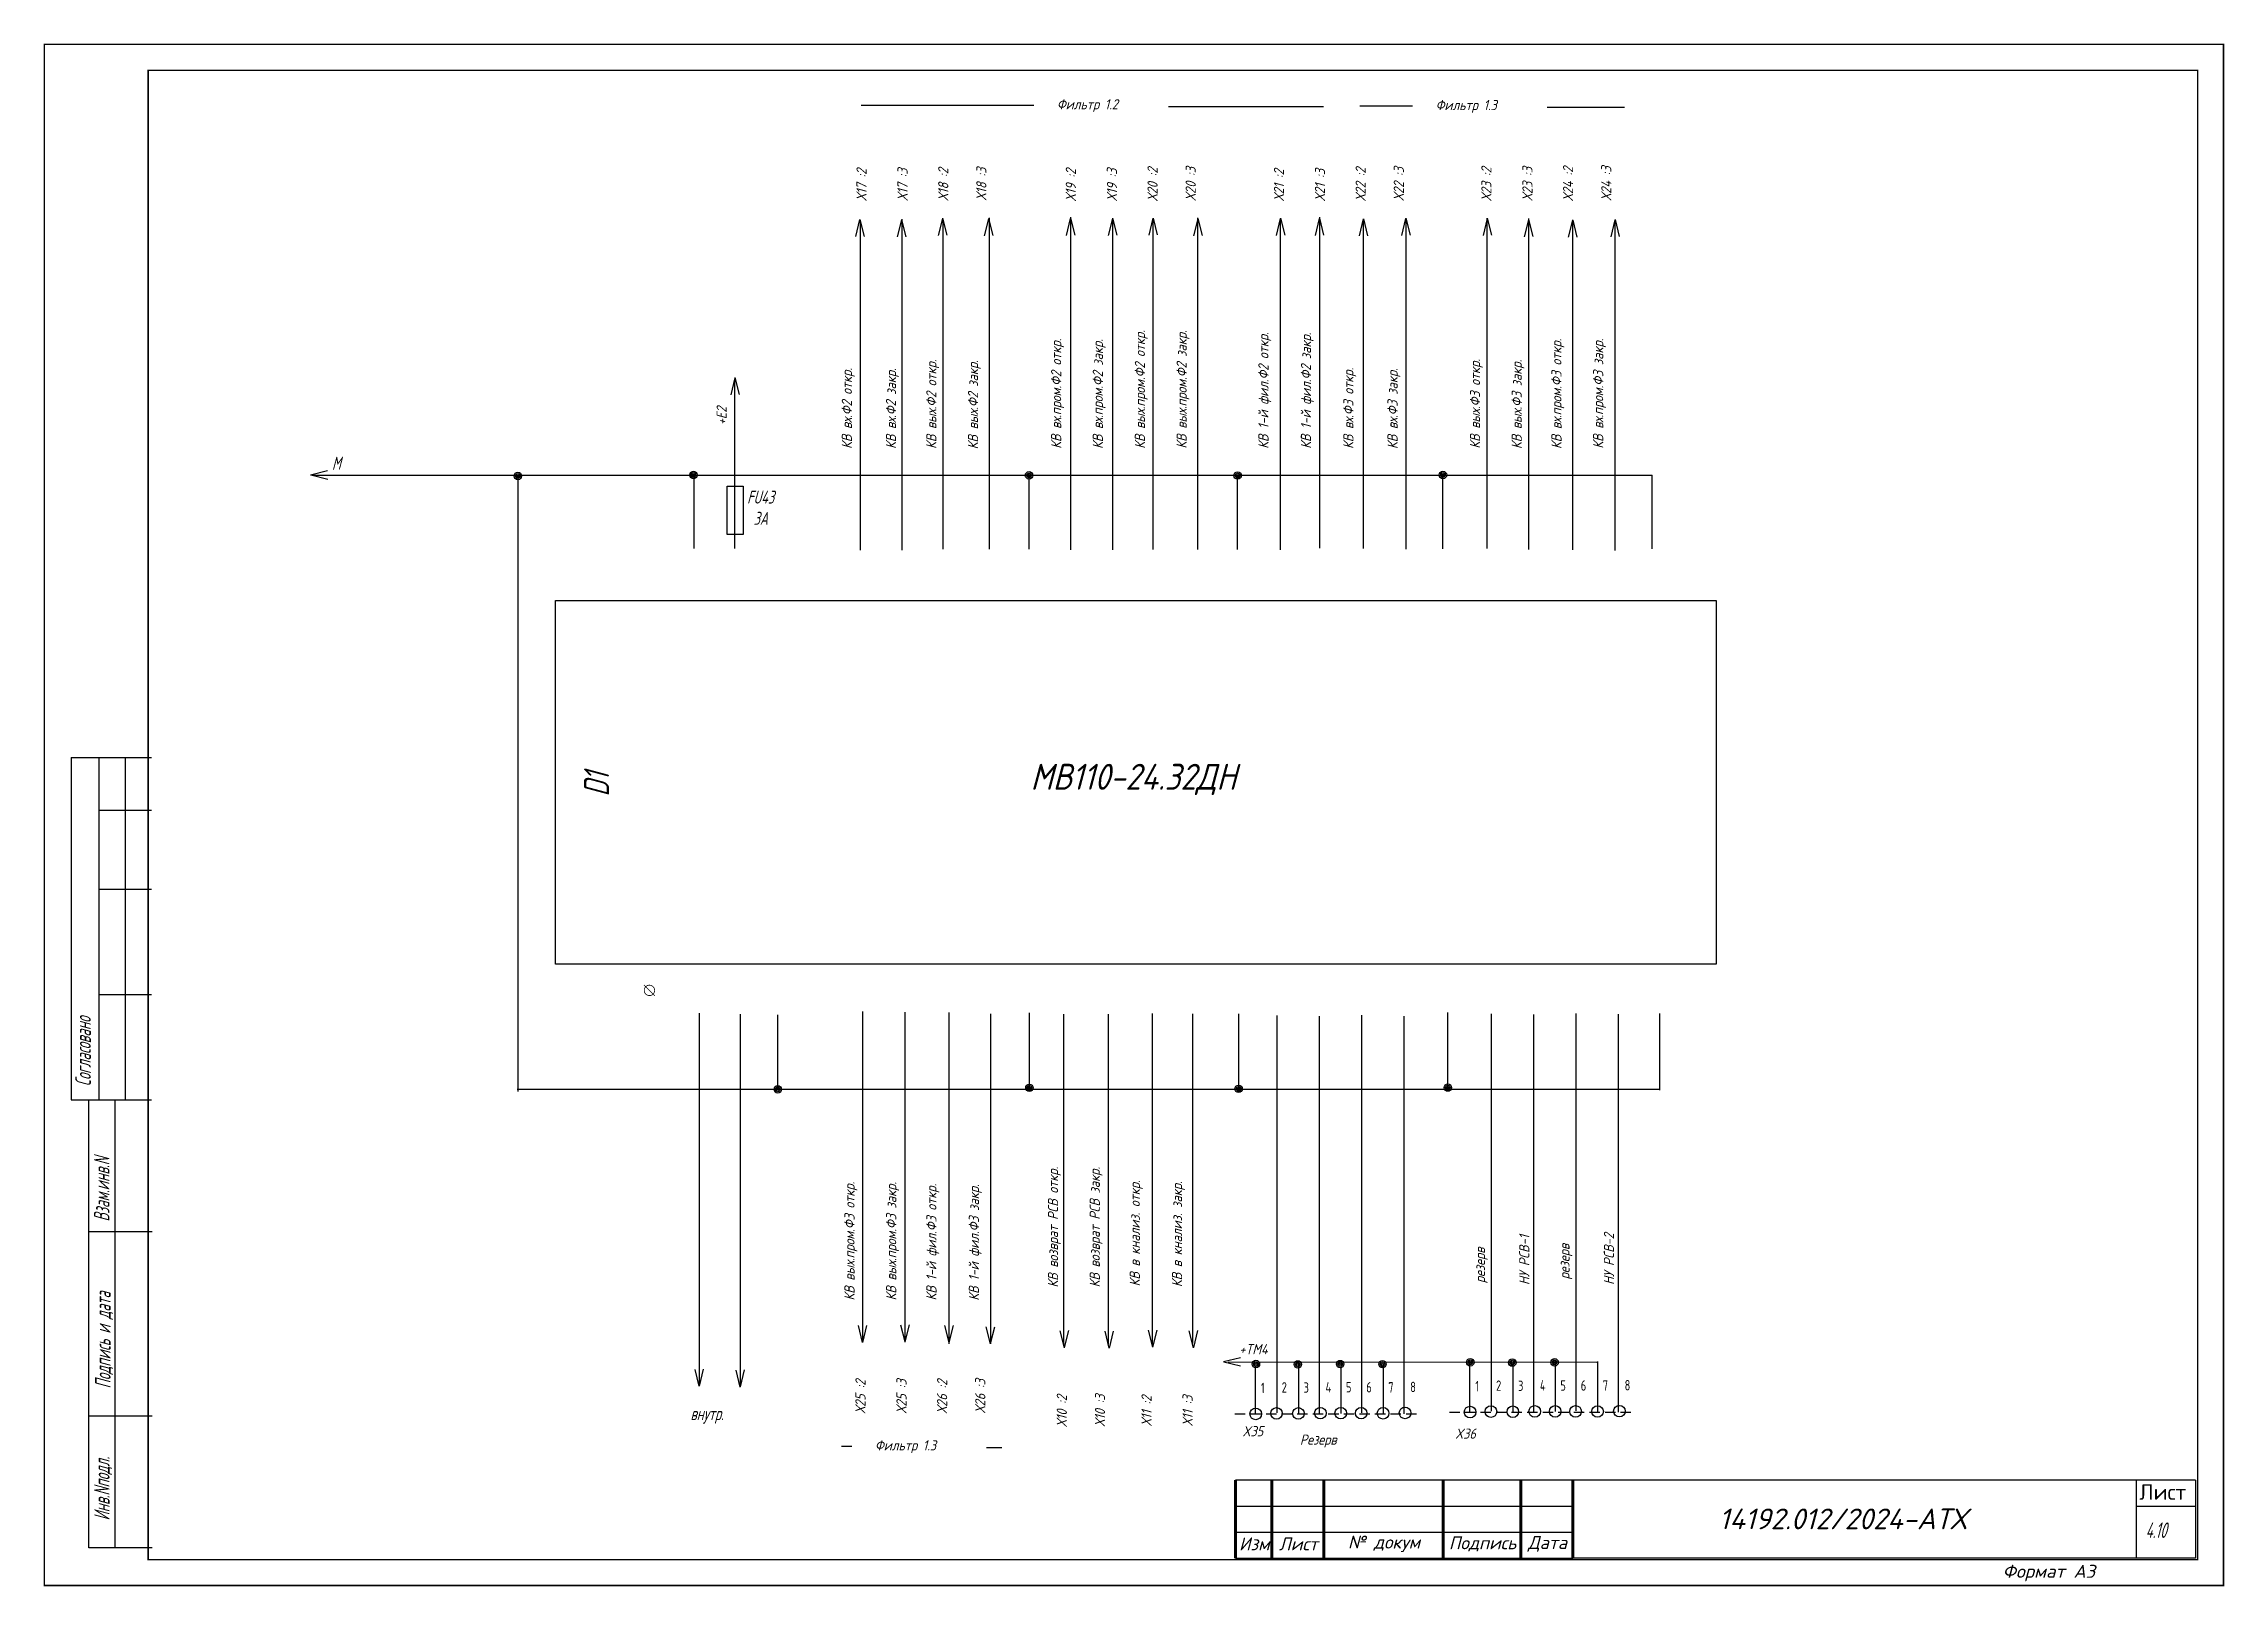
# Model space of a CAD drawing. Header units: millimetres. Extents: x 1463 to 10524, y 7125 to 13164.
# Drawn here: x 6981.3 to 7401.6, y 9980.6 to 10277.9 of the extents above; entities that cross this region are included whole.
import ezdxf
from ezdxf.enums import TextEntityAlignment as Align

# ---------------------------------------------------------------- set-up
doc = ezdxf.new("R2010")
doc.units = ezdxf.units.MM
doc.header["$LTSCALE"] = 4
doc.set_wipeout_variables(frame=1)
doc.linetypes.add('DASHED', pattern=[0.75, 0.5, -0.25])
doc.linetypes.add('SolidLine', pattern=[0])
for name, color, linetype in [('_0', 7, 'Continuous'), ('LOC', 8, 'Continuous'), ('RED_2.5mm^2', 1, 'Continuous'), ('SYMS', 7, 'Continuous'), ('Вспомогательная', 1, 'Continuous'), ('Текст', 2, 'Continuous')]:
    doc.layers.add(name, color=color, linetype=linetype)
for name, color, linetype, lineweight in [('RAMKA', 7, 'Continuous', 25), ('SHTAMP', 7, 'SolidLine', 25), ('Основеая', 5, 'Continuous', 60)]:
    doc.layers.add(name, color=color, linetype=linetype, lineweight=lineweight)
doc.styles.add('COTES', font='cs_gost2304.shx', dxfattribs={"width": 0.75, "oblique": 15})
doc.styles.add('ISOCPEUR', font='isocpeui.ttf')
doc.styles.add('Simplex00.10.00', font='simplex.shx')
doc.styles.add('Simplex25.085.15', font='GOST_A.TTF', dxfattribs={"width": 0.85, "oblique": 15, "height": 2.5})
doc.styles.add('WD', font='romans.shx')
doc.styles.add('ГОСТ', font='isocpeur.ttf', dxfattribs={"oblique": 15})
doc.linetypes.add('Modbus_LINE', pattern='A,7.5,-4,["Modbus",Standard,S=2.5,R=0,X=-1.5,Y=-1.25],-15', length=26.5)

msp = doc.modelspace()

# ---------------------------------------------------------------- texts
at = {"style": 'Simplex25.085.15', "oblique": 15}
for s, height, width, p in [('Фильтр 1.2', 1.961, 1.083459, (7176.55, 10265.2)), ('Фильтр 1.3', 1.961, 1.083459, (7249.54, 10265.04)), ('М', 2.5, 0.85, (7036.83, 10195.75)), ('FU43', 2.5, 0.85, (7116.84, 10189.22)), ('+TM4', 1.961, 1.083459, (7211.7, 10025.29)), ('внутр.', 2.5, 0.85, (7105.92, 10012.6)), ('Фильтр 1.3', 1.961, 1.083459, (7141.48, 10006.77)), ('X35', 1.961, 1.083459, (7212.31, 10009.49)), ('Резерв', 1.961, 1.083459, (7223.39, 10007.87)), ('X36', 1.961, 1.083459, (7253.3, 10009.02))]:
    msp.add_text(s, height=height, dxfattribs=dict(at, width=width)).set_placement(p)
at = {"color": 3, "style": 'Simplex25.085.15', "oblique": 15, "width": 1.083459}
for s, p in [('Х17 :2', (7139.87, 10247.56)), ('Х17 :3', (7147.78, 10247.59)), ('Х18 :2', (7155.62, 10247.57)), ('Х18 :3', (7162.97, 10247.65)), ('Х19 :2', (7180.21, 10247.48)), ('Х19 :3', (7188.13, 10247.51)), ('Х20 :2', (7195.96, 10247.49)), ('Х20 :3', (7203.31, 10247.57)), ('Х21 :2', (7220.32, 10247.49)), ('Х21 :3', (7228.23, 10247.52)), ('Х22 :2', (7236.07, 10247.49)), ('Х22 :3', (7243.42, 10247.57)), ('Х23 :2', (7260.3, 10247.52)), ('Х23 :3', (7268.21, 10247.55)), ('Х24 :2', (7276.04, 10247.52)), ('Х24 :3', (7283.4, 10247.6)), ('Х25 :2', (7139.66, 10013.85)), ('Х25 :3', (7147.57, 10013.88)), ('Х26 :2', (7155.4, 10013.85)), ('Х26 :3', (7162.75, 10013.93)), ('Х10 :2', (7178.47, 10011.27)), ('Х10 :3', (7185.83, 10011.35)), ('Х11 :2', (7194.8, 10011.45)), ('Х11 :3', (7202.71, 10011.47))]:
    msp.add_text(s, height=1.961, rotation=90, dxfattribs=at).set_placement(p)
at = {"style": 'Simplex25.085.15', "oblique": 15}
for s, height, width, p in [('КВ вых.пром.Ф2 откр.', 1.9613, 1.083459, (7193.52, 10199.78)), ('КВ вых.пром.Ф2 закр.', 1.9613, 1.083459, (7201.56, 10199.81)), ('КВ 1-й фил.Ф2 откр.', 1.9613, 1.083459, (7217.33, 10199.78)), ('КВ 1-й фил.Ф2 закр.', 1.9613, 1.083459, (7225.52, 10199.78)), ('КВ вх.пром.Ф2 откр.', 1.9613, 1.083459, (7177.38, 10199.78)), ('КВ вх.пром.Ф2 закр.', 1.9613, 1.083459, (7185.41, 10199.75)), ('КВ вх.пром.Ф3 откр.', 1.9613, 1.083459, (7273.8, 10199.73)), ('КВ вх.пром.Ф3 закр.', 1.9613, 1.083459, (7281.84, 10199.81)), ('КВ вх.Ф2 откр.', 1.9613, 1.083459, (7137.04, 10199.75)), ('КВ вх.Ф2 закр.', 1.9613, 1.083459, (7145.55, 10199.75)), ('КВ вых.Ф2 откр.', 1.9613, 1.083459, (7153.32, 10199.75)), ('КВ вых.Ф2 закр.', 1.9613, 1.083459, (7161.36, 10199.68)), ('КВ вх.Ф3 откр.', 1.9613, 1.083459, (7233.7, 10199.75)), ('КВ вх.Ф3 закр.', 1.9613, 1.083459, (7242.21, 10199.73)), ('КВ вых.Ф3 откр.', 1.9613, 1.083459, (7258.11, 10199.81)), ('КВ вых.Ф3 закр.', 1.9613, 1.083459, (7266.14, 10199.73)), ('+E2', 1.961, 1.083459, (7112.91, 10204.33)), ('D1', 4.83, 0.879985, (7090.24, 10132.77)), ('КВ вых.пром.Ф3 откр.', 1.9613, 1.083459, (7137.55, 10035.64)), ('КВ вых.пром.Ф3 закр.', 1.9613, 1.083459, (7145.59, 10035.66)), ('КВ 1-й фил.Ф3 откр.', 1.9613, 1.083459, (7153.34, 10035.65)), ('КВ 1-й фил.Ф3 закр.', 1.9613, 1.083459, (7161.53, 10035.61)), ('КВ возврат РСВ откр.', 1.9613, 1.083459, (7176.78, 10038.14)), ('КВ возврат РСВ закр.', 1.9613, 1.083459, (7184.82, 10038.18)), ('КВ в кнализ. откр.', 1.9613, 1.083459, (7192.54, 10038.37)), ('КВ в кнализ. закр.', 1.9613, 1.083459, (7200.68, 10038.23)), ('резерв', 1.961, 1.083459, (7259.06, 10039.01)), ('HУ РСВ-1', 1.961, 1.083459, (7267.6, 10038.65)), ('резерв', 1.961, 1.083459, (7275.34, 10039.72)), ('HУ РСВ-2', 1.961, 1.083459, (7283.92, 10038.68))]:
    msp.add_text(s, height=height, rotation=90, dxfattribs=dict(at, width=width)).set_placement(p)
at = {"color": 7, "style": 'Simplex25.085.15', "oblique": 15, "width": 1.083459}
msp.add_text('МВ110-24.32ДН', height=5, dxfattribs=at).set_placement((7171.46, 10134.08))
at = {"layer": '_0', "color": 7, "insert": (7394.2, 9998.75), "char_height": 3, "width": 11.4585, "attachment_point": 6}
msp.add_mtext('{\\fISOCPEUR|b0|i0|c204|p34;Лист}', dxfattribs=at)
at = {"layer": 'RAMKA', "style": 'COTES', "oblique": 15, "width": 0.75}
for s, p in [('Согласовано', (6990.36, 10076.94)), ('Взам.инв.N', (6993.95, 10050.86)), ('Подпись и дата', (6994.18, 10018.69)), ('Инв.Nподл.', (6993.98, 9993.26))]:
    msp.add_text(s, height=3, rotation=90, dxfattribs=at).set_placement(p)
msp.add_text('4.10', height=3, dxfattribs=at).set_placement((7386.35, 9989.89))
at = {"layer": 'SHTAMP', "color": 0, "style": 'ISOCPEUR'}
msp.add_text('14192.012/2024-АТХ', height=4, dxfattribs=at).set_placement((7327.99, 9991.57), align=Align.CENTER)
at = {"layer": 'SYMS', "linetype": 'Continuous', "insert": (7118.09, 10187.63), "char_height": 2.5, "width": 8.7482, "attachment_point": 1}
msp.add_mtext('{\\fGOST type A|b0|i0|c0|p34;\\Q15;\\W0.85;\\C7;3\\fGOST type A|b0|i0|c204|p34;А}', dxfattribs=at)
at = {"layer": 'Текст', "color": 7, "char_height": 2.5, "attachment_point": 5, "style": 'ГОСТ'}
for s, insert, width in [('{\\fISOCPEUR|b0|i0|c204|p34;Изм}', (7214.59, 9988.76), 7), ('{\\fISOCPEUR|b0|i0|c204|p34;Лист}', (7223.09, 9988.76), 10), ('{\\fISOCPEUR|b0|i0|c204|p34;№ докум}', (7239.59, 9988.76), 23), ('{\\fISOCPEUR|b0|i0|c204|p34;Подпись}', (7258.59, 9988.76), 15), ('{\\fISOCPEUR|b0|i0|c204|p34;Дата}', (7271.09, 9988.76), 10)]:
    msp.add_mtext(s, dxfattribs=dict(at, insert=insert, width=width))

# ---------------------------------------------------------------- blocks, each defined once
blk = doc.blocks.new('Формат А3')
at = {"color": 0, "linetype": 'Continuous', "const_width": 0.3}
for points in [[(-420, 297), (0, 297), (0, 0), (-420, 0)], [(-400, 5), (-400, 292), (-5, 292), (-5, 5)]]:
    blk.add_lwpolyline(points, close=True, dxfattribs=at)
at = {"color": 0, "linetype": 'Continuous', "style": 'Simplex00.10.00', "oblique": 15}
blk.add_text('Формат А3', height=2.5, dxfattribs=at).set_placement((-33.67, 2.75), align=Align.MIDDLE_CENTER)
blk = doc.blocks.new('Клеммное соединение')
at = {"linetype": 'Continuous'}
blk.add_wipeout([(0, -1), (-0.44, -0.9), (-0.6, -0.8), (-0.71, -0.7), (-0.8, -0.6), (-0.87, -0.5), (-0.92, -0.4), (-0.95, -0.3), (-0.98, -0.2), (-0.99, -0.1), (-0.99, 0), (-0.99, 0.1), (-0.98, 0.2), (-0.95, 0.3), (-0.92, 0.4), (-0.87, 0.5), (-0.8, 0.6), (-0.71, 0.7), (-0.6, 0.8), (-0.44, 0.9), (0, 1), (0.44, 0.9), (0.6, 0.8), (0.71, 0.7), (0.8, 0.6), (0.87, 0.5), (0.92, 0.4), (0.95, 0.3), (0.98, 0.2), (0.99, 0.1), (1, 0), (0.99, -0.1), (0.98, -0.2), (0.95, -0.3), (0.92, -0.4), (0.87, -0.5), (0.8, -0.6), (0.71, -0.7), (0.6, -0.8), (0.44, -0.9)], dxfattribs=at)
at = {"color": 0, "linetype": 'Continuous', "lineweight": -2, "const_width": 0.15}
blk.add_lwpolyline([(-1.06, -1.06), (1.06, 1.06)], dxfattribs=at)
blk.add_lwpolyline([(-1, 0, 1), (1, 0, 1)], format="xyb", close=True, dxfattribs=at)
blk = doc.blocks.new('WDDOT')
for radius in [0.72, 0.449, 0.223]:
    blk.add_circle((0, 0), radius)
blk = doc.blocks.new('VT0W02')
blk.add_circle((0, 0), 0.0699)
at = {"style": 'WD'}
for tag, p, width in [('INST', (0.062, 0.42), 0.7), ('LOC', (0.062, 0.25), 0.7), ('DESC1', (0.053, -0.385), 0.8)]:
    blk.add_attdef(tag, p, '', height=0.125, dxfattribs=dict(at, width=width))
at = {"style": 'WD', "flags": 1}
for tag, p, height in [('X4TERM01', (-0.07, 0), 0.0125), ('X4TERMDESC01', (-0.055, -0.023), 0.025), ('X2TERMDESC01', (-0.006, 0.029), 0.025), ('STRIPSEQ', (0, 0), 0.00125), ('X2TERM01', (0, 0.07), 0.0125), ('X1TERMDESC01', (0.039, -0.003), 0.025), ('X1TERM01', (0.07, 0), 0.0125), ('LINKTERM', (0, -0.002), 0.00125), ('X8TERM01', (0, -0.07), 0.0125), ('X8TERMDESC01', (0, -0.054), 0.025)]:
    blk.add_attdef(tag, p, '', height=height, dxfattribs=at)
at = {"linetype": 'Continuous', "style": 'WD'}
for tag, p, height, width, flags in [('WIRENO', (0.062, 0.094), 0.125, 0.8, 8), ('TAGSTRIP', (0.053, -0.229), 0.125, 0.9, 8), ('DESC2', (0.053, -0.541), 0.125, 0.8, 8), ('CAT', (0.213, -0.406), 0.109, 0.8, 1), ('DESC3', (0.053, -0.698), 0.125, 0.8, 8)]:
    blk.add_attdef(tag, p, '', height=height, dxfattribs=dict(at, width=width, flags=flags))
at = {"linetype": 'Continuous', "style": 'WD', "width": 0.8, "flags": 1}
blk.add_attdef('MFG', text='', height=0.109, dxfattribs=at).set_placement((0.088, -0.406), align=Align.RIGHT)
at = {"style": 'WD', "width": 0.7, "flags": 1}
blk.add_attdef('ASSYCODE', (0.062, -0.281), '', height=0.01, dxfattribs=at)

# ---------------------------------------------------------------- linework, layer by layer
at = {"color": 7, "ltscale": 0.2}
for p, q in [((7172.08, 10265.95), (7138.83, 10265.95)), ((7198.04, 10265.77), (7227.9, 10265.77)), ((7245.07, 10265.79), (7234.9, 10265.79)), ((7271.03, 10265.61), (7285.96, 10265.61)), ((7137, 10007.52), (7135.01, 10007.52)), ((7162.96, 10007.34), (7165.92, 10007.34))]:
    msp.add_line(p, q, dxfattribs=at)
at = {"color": 1, "ltscale": 0.2}
for p, q in [((7138.63, 10243.86), (7138.63, 10180.24)), ((7146.68, 10244.06), (7146.68, 10180.23)), ((7154.58, 10244.07), (7154.58, 10180.45)), ((7163.46, 10244.29), (7163.46, 10180.45)), ((7179.16, 10244.44), (7179.16, 10180.33)), ((7195.05, 10243.98), (7195.05, 10180.41)), ((7227.14, 10244.44), (7227.14, 10180.61)), ((7243.77, 10243.98), (7243.77, 10180.44)), ((7267.46, 10244.19), (7267.46, 10180.36)), ((7284.1, 10243.73), (7284.1, 10180.19)), ((7114.46, 10180.58), (7114.46, 10212.89)), ((7072.72, 10075.93), (7072.72, 10194.5)), ((7106.62, 10180.58), (7106.62, 10194.66)), ((7122.73, 10076.49), (7122.73, 10090.68)), ((7139.12, 10027.78), (7139.12, 10091.32)), ((7155.75, 10027.33), (7155.75, 10091.16)), ((7186.52, 10027.26), (7186.52, 10090.84)), ((7202.76, 10027.36), (7202.76, 10090.93)), ((7218.99, 10013.99), (7218.99, 10090.57)), ((7235.31, 10014.03), (7235.31, 10090.61)), ((7260.32, 10014.33), (7260.32, 10090.91)), ((7276.64, 10014.37), (7276.64, 10090.95)), ((7280.63, 10023.72), (7209.54, 10023.79))]:
    msp.add_line(p, q, dxfattribs=at)
at = {"lineweight": 30}
for p, q in [((6986.58, 10140.3), (7002.06, 10140.3)), ((6986.58, 10140.3), (6986.58, 10074.3)), ((6991.91, 10140.3), (6991.91, 10074.3)), ((6996.98, 10140.3), (6996.98, 10074.3)), ((6991.91, 10130.14), (7002.06, 10130.14)), ((6991.91, 10114.91), (7002.06, 10114.91)), ((6991.91, 10094.6), (7002.06, 10094.6)), ((6986.58, 10074.3), (7002.06, 10074.3)), ((6989.98, 9987.98), (6989.98, 10074.3)), ((6995.05, 9987.98), (6995.05, 10074.3)), ((7002.16, 10048.91), (6989.98, 10048.91)), ((7002.16, 10013.37), (6989.98, 10013.37))]:
    msp.add_line(p, q, dxfattribs=at)
at = {"linetype": 'DASHED'}
for p, q in [((7210.85, 10013.82), (7246.14, 10013.82)), ((7252.18, 10014.16), (7287.46, 10014.16))]:
    msp.add_line(p, q, dxfattribs=at)
at = {"linetype": 'Continuous', "ltscale": 0.6}
msp.add_lwpolyline([(7113, 10192.56), (7116.1, 10192.56), (7116.1, 10183.26), (7113, 10183.26)], close=True, dxfattribs=at)
at = {"ltscale": 0.2}
msp.add_lwpolyline([(7079.91, 10170.56), (7303.59, 10170.56), (7303.59, 10100.45), (7079.91, 10100.45)], close=True, dxfattribs=at)
at = {"lineweight": 30}
msp.add_lwpolyline([(7002.16, 9987.98), (6989.98, 9987.98)], dxfattribs=at)
at = {"layer": '_0', "color": 7, "linetype": 'ByBlock', "lineweight": 30}
msp.add_line((7395.99, 10001.03), (7210.99, 10001.03), dxfattribs=at)
at = {"layer": '_0', "color": 7}
for p, q in [((7384.55, 10001.03), (7384.55, 9986.03)), ((7395.99, 10001.03), (7395.99, 9986.03)), ((7384.55, 9996.03), (7395.99, 9996.03)), ((7395.99, 9986.03), (7275.99, 9986.03))]:
    msp.add_line(p, q, dxfattribs=at)
at = {"layer": 'RED_2.5mm^2', "linetype": 'Continuous', "ltscale": 0.2}
for p, q in [((7187.29, 10244.13), (7187.29, 10180.34)), ((7203.67, 10244.29), (7203.67, 10180.4)), ((7219.59, 10243.98), (7219.59, 10180.31)), ((7235.6, 10244.13), (7235.6, 10180.57)), ((7259.5, 10180.58), (7259.5, 10244.2)), ((7275.93, 10243.88), (7275.93, 10180.32)), ((7033.21, 10194.72), (7291.29, 10194.73)), ((7171.2, 10180.43), (7171.2, 10194.67)), ((7211.37, 10180.38), (7211.37, 10194.62)), ((7250.95, 10180.48), (7250.95, 10194.73)), ((7291.29, 10180.48), (7291.29, 10194.73)), ((7147.29, 10027.63), (7147.29, 10091.2)), ((7163.72, 10090.93), (7163.72, 10027.32)), ((7171.26, 10076.33), (7171.26, 10091.12)), ((7177.9, 10026.96), (7177.9, 10090.85)), ((7194.94, 10027.05), (7194.94, 10090.94)), ((7211.58, 10076.14), (7211.58, 10090.92)), ((7227.16, 10013.77), (7227.16, 10090.44)), ((7243.48, 10013.81), (7243.48, 10090.48)), ((7251.9, 10076.39), (7251.9, 10091.17)), ((7268.48, 10014.11), (7268.48, 10090.79)), ((7284.8, 10014.15), (7284.8, 10090.82)), ((7292.73, 10076.16), (7292.73, 10090.94)), ((7072.55, 10076.36), (7292.75, 10076.36)), ((7214.82, 10013.72), (7214.82, 10022.96)), ((7223.16, 10013.86), (7223.16, 10023.49)), ((7231.32, 10013.91), (7231.32, 10023.54)), ((7239.48, 10013.89), (7239.48, 10023.53)), ((7256.14, 10014.06), (7256.14, 10023.3)), ((7264.49, 10014.2), (7264.49, 10023.83)), ((7272.64, 10014.25), (7272.64, 10023.89)), ((7280.8, 10014.24), (7280.8, 10023.87))]:
    msp.add_line(p, q, dxfattribs=at)
at = {"layer": 'RED_2.5mm^2', "color": 6, "linetype": 'Modbus_LINE', "ltscale": 0.2}
for p, q in [((7107.64, 10019.52), (7107.64, 10091.05)), ((7115.57, 10019.35), (7115.57, 10090.82))]:
    msp.add_line(p, q, dxfattribs=at)
at = {"layer": 'SYMS', "linetype": 'Continuous', "ltscale": 0.2}
for p, q in [((7138.52, 10243.94), (7137.72, 10240.68)), ((7138.55, 10243.98), (7139.37, 10240.71)), ((7146.57, 10243.89), (7145.77, 10240.63)), ((7146.61, 10243.93), (7147.42, 10240.66)), ((7154.47, 10244.16), (7153.67, 10240.89)), ((7154.51, 10244.2), (7155.32, 10240.93)), ((7163.35, 10244.12), (7162.55, 10240.85)), ((7163.38, 10244.16), (7164.19, 10240.89)), ((7179.12, 10244.17), (7178.32, 10240.91)), ((7179.15, 10244.21), (7179.97, 10240.94)), ((7187.24, 10244.17), (7186.44, 10240.91)), ((7187.28, 10244.21), (7188.09, 10240.94)), ((7195.05, 10244.23), (7194.25, 10240.96)), ((7195.08, 10244.26), (7195.9, 10240.99)), ((7203.7, 10244.12), (7202.9, 10240.85)), ((7203.73, 10244.16), (7204.54, 10240.89)), ((7219.6, 10244.17), (7218.8, 10240.9)), ((7219.64, 10244.21), (7220.45, 10240.94)), ((7227.1, 10244.17), (7226.3, 10240.9)), ((7227.13, 10244.21), (7227.94, 10240.94)), ((7235.58, 10244.07), (7234.78, 10240.8)), ((7235.62, 10244.11), (7236.43, 10240.83)), ((7243.76, 10244.17), (7242.96, 10240.9)), ((7243.79, 10244.21), (7244.6, 10240.94)), ((7259.47, 10244.18), (7258.67, 10240.91)), ((7259.5, 10244.22), (7260.31, 10240.94)), ((7267.42, 10243.92), (7266.62, 10240.65)), ((7267.46, 10243.96), (7268.27, 10240.69)), ((7275.91, 10243.82), (7275.11, 10240.55)), ((7275.95, 10243.85), (7276.76, 10240.58)), ((7284.09, 10243.92), (7283.29, 10240.65)), ((7284.12, 10243.96), (7284.93, 10240.69)), ((7114.47, 10213.46), (7113.67, 10210.2)), ((7114.5, 10213.5), (7115.32, 10210.23)), ((7032.71, 10194.78), (7035.98, 10195.59)), ((7032.75, 10194.74), (7036.02, 10193.94)), ((7139.1, 10027.55), (7138.29, 10030.83)), ((7139.13, 10027.59), (7139.93, 10030.86)), ((7147.27, 10027.66), (7146.46, 10030.93)), ((7147.31, 10027.7), (7148.11, 10030.96)), ((7155.76, 10027.55), (7154.95, 10030.83)), ((7155.79, 10027.59), (7156.59, 10030.86)), ((7163.72, 10027.3), (7162.9, 10030.57)), ((7163.75, 10027.34), (7164.55, 10030.6)), ((7177.98, 10026.56), (7177.17, 10029.83)), ((7178.02, 10026.6), (7178.82, 10029.87)), ((7186.63, 10026.46), (7185.82, 10029.73)), ((7186.66, 10026.5), (7187.46, 10029.76)), ((7195.03, 10026.65), (7194.22, 10029.93)), ((7195.06, 10026.69), (7195.86, 10029.96)), ((7202.87, 10026.55), (7202.06, 10029.82)), ((7202.91, 10026.59), (7203.71, 10029.86)), ((7208.65, 10023.88), (7211.92, 10024.69)), ((7208.69, 10023.84), (7211.96, 10023.04))]:
    msp.add_line(p, q, dxfattribs=at)
at = {"layer": 'SYMS', "color": 6, "linetype": 'Continuous', "ltscale": 0.2}
for p, q in [((7107.61, 10019.12), (7106.8, 10022.39)), ((7107.64, 10019.15), (7108.44, 10022.42)), ((7115.53, 10018.98), (7114.72, 10022.25)), ((7115.56, 10019.02), (7116.36, 10022.29))]:
    msp.add_line(p, q, dxfattribs=at)
at = {"layer": 'Вспомогательная', "color": 7}
for p, q in [((7210.99, 9996.03), (7275.99, 9996.03)), ((7210.99, 9991.03), (7275.99, 9991.03)), ((7210.99, 9986.03), (7275.99, 9986.03))]:
    msp.add_line(p, q, dxfattribs=at)
at = {"layer": 'Основеая', "color": 7}
for p, q in [((7210.99, 10001.03), (7210.99, 9986.03)), ((7217.99, 10001.03), (7217.99, 9986.03)), ((7227.99, 10001.03), (7227.99, 9986.03)), ((7250.99, 10001.03), (7250.99, 9986.03)), ((7265.99, 10001.03), (7265.99, 9986.03)), ((7275.99, 10001.03), (7275.99, 9986.03))]:
    msp.add_line(p, q, dxfattribs=at)

# ---------------------------------------------------------------- block references
msp.add_blockref('Формат А3', (7401.4, 9980.72))
at = {"layer": 'SYMS', "linetype": 'Continuous', "ltscale": 0.2, "rotation": 90}
for p in [(7072.66, 10194.55), (7106.5, 10194.74), (7171.18, 10194.67), (7211.37, 10194.63), (7250.95, 10194.74), (7122.75, 10076.33), (7171.25, 10076.63), (7211.56, 10076.44), (7251.89, 10076.69), (7256.22, 10023.75), (7264.31, 10023.69), (7272.47, 10023.74), (7214.9, 10023.41), (7222.98, 10023.34), (7231.14, 10023.4), (7239.3, 10023.38)]:
    msp.add_blockref('WDDOT', p, dxfattribs=at)
at = {"layer": 'SYMS', "linetype": 'Continuous', "ltscale": 0.2}
ref = msp.add_blockref('VT0W02', (7227.32, 10013.95), dxfattribs=dict(at, xscale=16, yscale=16, zscale=16))
ref.add_attrib('LOC', '4', (7228.32, 10017.95), dxfattribs={"layer": 'LOC', "height": 2, "style": 'WD', "width": 0.7})
ref = msp.add_blockref('VT0W02', (7243.64, 10013.99), dxfattribs=dict(at, xscale=16, yscale=16, zscale=16))
ref.add_attrib('LOC', '8', (7244.64, 10017.99), dxfattribs={"layer": 'LOC', "height": 2, "style": 'WD', "width": 0.7})
ref = msp.add_blockref('VT0W02', (7256.18, 10014.15), dxfattribs=dict(at, xscale=16, yscale=16, zscale=16))
ref.add_attrib('LOC', '1', (7257.18, 10018.15), dxfattribs={"layer": 'LOC', "height": 2, "style": 'WD', "width": 0.7})
ref = msp.add_blockref('VT0W02', (7260.19, 10014.25), dxfattribs=dict(at, xscale=16, yscale=16, zscale=16))
ref.add_attrib('LOC', '2', (7261.19, 10018.25), dxfattribs={"layer": 'LOC', "height": 2, "style": 'WD', "width": 0.7})
ref = msp.add_blockref('VT0W02', (7264.42, 10014.23), dxfattribs=dict(at, xscale=16, yscale=16, zscale=16))
ref.add_attrib('LOC', '3', (7265.42, 10018.23), dxfattribs={"layer": 'LOC', "height": 2, "style": 'WD', "width": 0.7})
ref = msp.add_blockref('VT0W02', (7268.64, 10014.29), dxfattribs=dict(at, xscale=16, yscale=16, zscale=16))
ref.add_attrib('LOC', '4', (7269.64, 10018.29), dxfattribs={"layer": 'LOC', "height": 2, "style": 'WD', "width": 0.7})
ref = msp.add_blockref('VT0W02', (7272.58, 10014.28), dxfattribs=dict(at, xscale=16, yscale=16, zscale=16))
ref.add_attrib('LOC', '5', (7273.58, 10018.28), dxfattribs={"layer": 'LOC', "height": 2, "style": 'WD', "width": 0.7})
ref = msp.add_blockref('VT0W02', (7276.51, 10014.28), dxfattribs=dict(at, xscale=16, yscale=16, zscale=16))
ref.add_attrib('LOC', '6', (7277.51, 10018.28), dxfattribs={"layer": 'LOC', "height": 2, "style": 'WD', "width": 0.7})
ref = msp.add_blockref('VT0W02', (7280.74, 10014.27), dxfattribs=dict(at, xscale=16, yscale=16, zscale=16))
ref.add_attrib('LOC', '7', (7281.74, 10018.27), dxfattribs={"layer": 'LOC', "height": 2, "style": 'WD', "width": 0.7})
ref = msp.add_blockref('VT0W02', (7284.96, 10014.33), dxfattribs=dict(at, xscale=16, yscale=16, zscale=16))
ref.add_attrib('LOC', '8', (7285.96, 10018.33), dxfattribs={"layer": 'LOC', "height": 2, "style": 'WD', "width": 0.7})
ref = msp.add_blockref('VT0W02', (7214.86, 10013.8), dxfattribs=dict(at, xscale=16, yscale=16, zscale=16))
ref.add_attrib('LOC', '1', (7215.86, 10017.8), dxfattribs={"layer": 'LOC', "height": 2, "style": 'WD', "width": 0.7})
ref = msp.add_blockref('VT0W02', (7218.87, 10013.9), dxfattribs=dict(at, xscale=16, yscale=16, zscale=16))
ref.add_attrib('LOC', '2', (7219.87, 10017.9), dxfattribs={"layer": 'LOC', "height": 2, "style": 'WD', "width": 0.7})
ref = msp.add_blockref('VT0W02', (7223.09, 10013.89), dxfattribs=dict(at, xscale=16, yscale=16, zscale=16))
ref.add_attrib('LOC', '3', (7224.09, 10017.89), dxfattribs={"layer": 'LOC', "height": 2, "style": 'WD', "width": 0.7})
ref = msp.add_blockref('VT0W02', (7231.25, 10013.94), dxfattribs=dict(at, xscale=16, yscale=16, zscale=16))
ref.add_attrib('LOC', '5', (7232.25, 10017.94), dxfattribs={"layer": 'LOC', "height": 2, "style": 'WD', "width": 0.7})
ref = msp.add_blockref('VT0W02', (7235.18, 10013.94), dxfattribs=dict(at, xscale=16, yscale=16, zscale=16))
ref.add_attrib('LOC', '6', (7236.18, 10017.94), dxfattribs={"layer": 'LOC', "height": 2, "style": 'WD', "width": 0.7})
ref = msp.add_blockref('VT0W02', (7239.41, 10013.92), dxfattribs=dict(at, xscale=16, yscale=16, zscale=16))
ref.add_attrib('LOC', '7', (7240.41, 10017.92), dxfattribs={"layer": 'LOC', "height": 2, "style": 'WD', "width": 0.7})

msp.set_redraw_order([(e.dxf.handle, doc.entitydb.next_handle()) for e in msp.query("TEXT MTEXT ATTDEF DIMENSION ARC_DIMENSION")])  # texts and dimensions are drawn at this point

# ---------------------------------------------------------------- next in the draw order: block references
at = {"rotation": 90}
msp.add_blockref('Клеммное соединение', (7098.01, 10095.42), dxfattribs=at)

doc.saveas('drawing.dxf')
